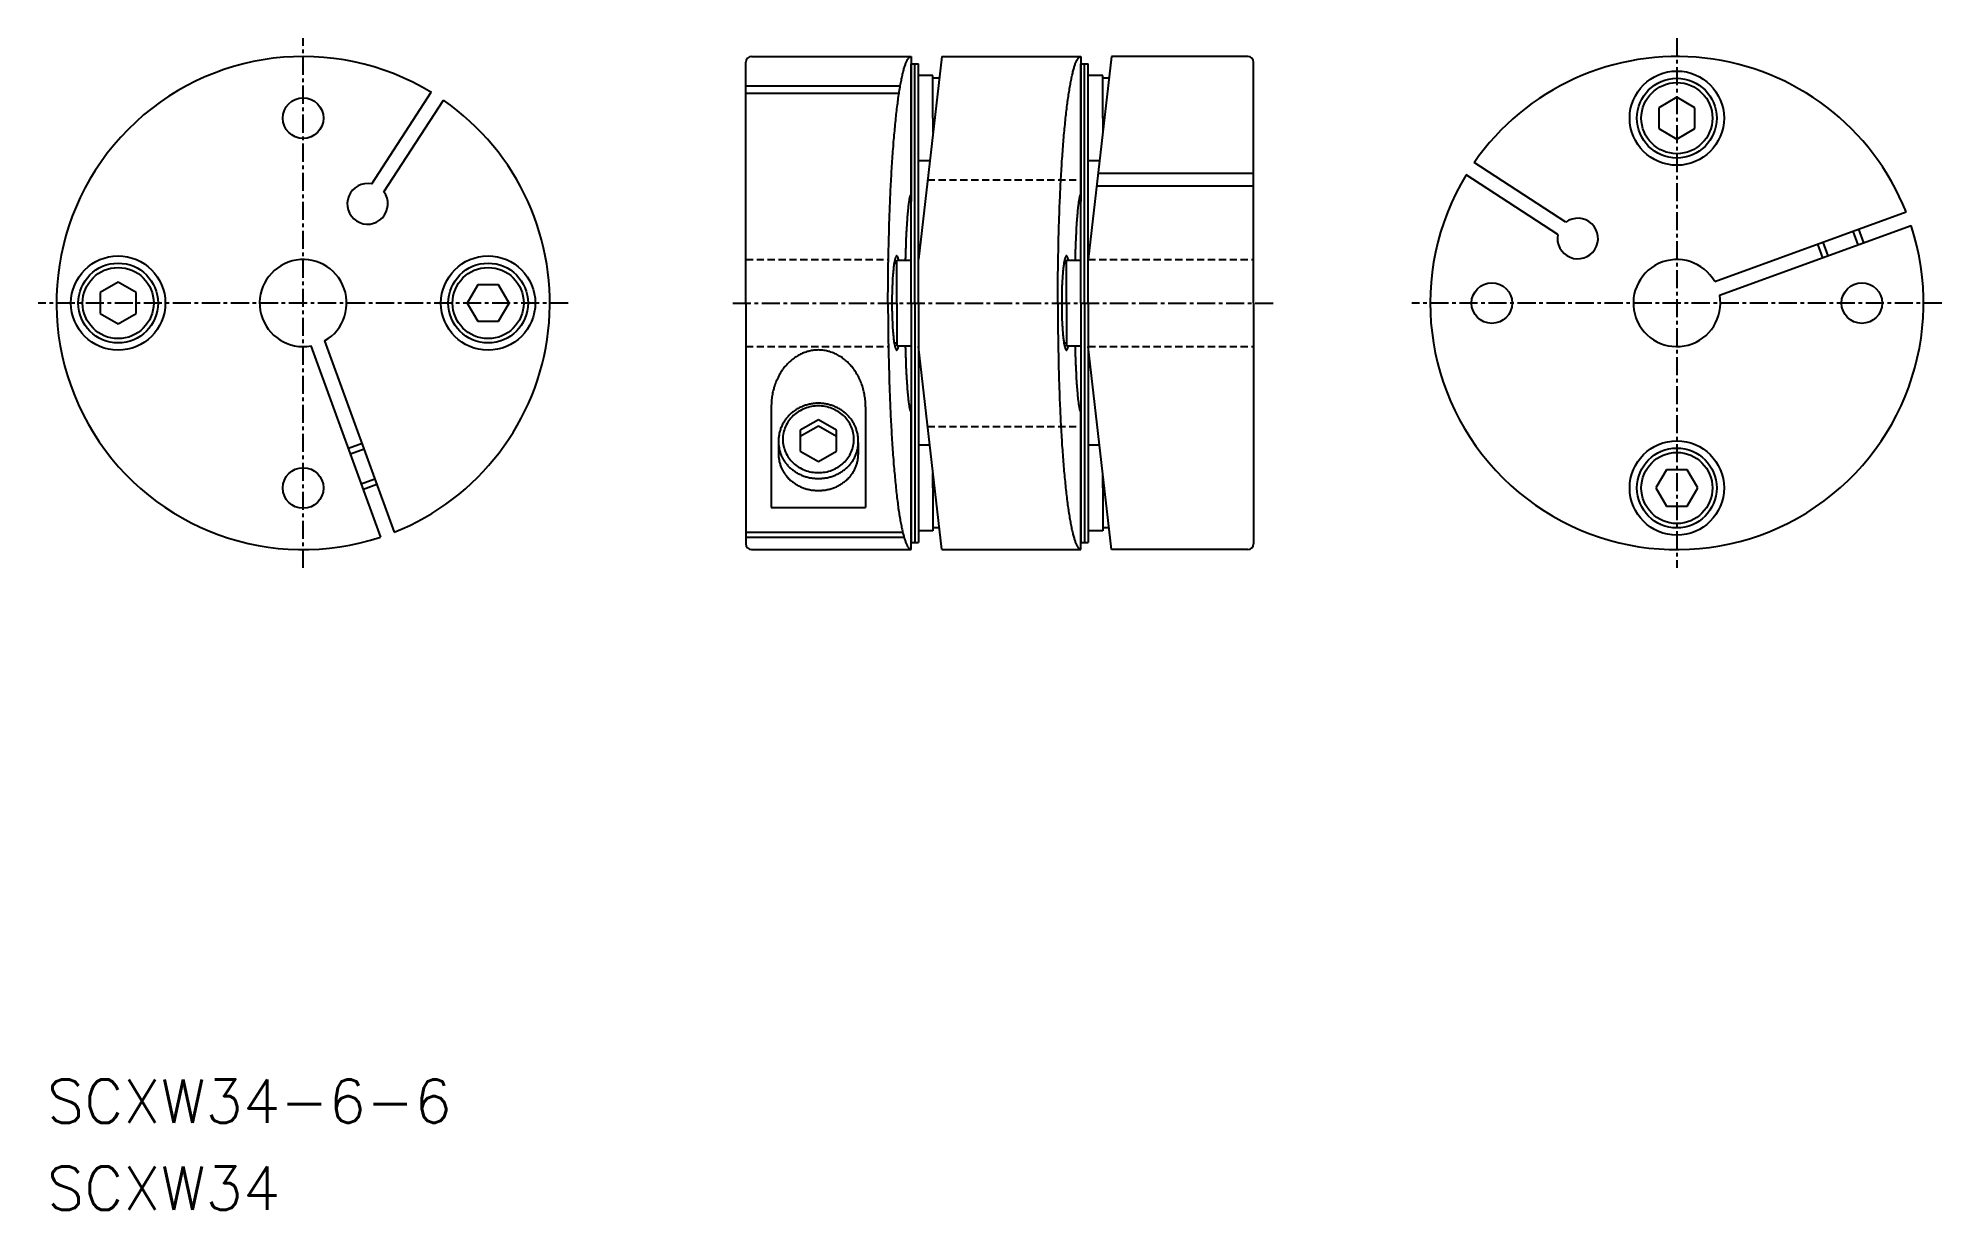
# Model space of a CAD drawing. Extents: x 40 to 171, y 39 to 120.
import ezdxf

# ---------------------------------------------------------------- set-up
doc = ezdxf.new("R2010")
doc.units = 0
doc.linetypes.add('CENTER', pattern=[2, 1.25, -0.25, 0.25, -0.25])
doc.linetypes.add('DASHED', pattern=[0.75, 0.5, -0.25])
doc.layers.get('0').update_dxf_attribs({"linetype": 'CONTINUOUS'})
doc.layers.add('CENTER', color=1, linetype='CENTER')
doc.styles.add('MISUMI', font='txt.shx')

msp = doc.modelspace()

# ---------------------------------------------------------------- texts
at = {"color": 7, "linetype": 'CONTINUOUS', "style": 'MISUMI'}
for s, p in [('SCXW34-6-6', (40.88, 45.38)), ('SCXW34', (40.88, 39.38))]:
    msp.add_text(s, height=3, dxfattribs=at).set_placement(p)

# ---------------------------------------------------------------- linework, layer by layer
at = {"color": 7, "linetype": 'CONTINUOUS'}
for p, q in [((89.05, 101.91), (89.05, 118.51)), ((89.45, 118.91), (100.45, 118.91)), ((100.45, 118.91), (100.45, 108.91)), ((100.45, 101.91), (100.45, 118.41)), ((100.45, 118.41), (100.95, 118.41)), ((100.7, 101.91), (100.7, 118.41)), ((102.55, 118.91), (100.95, 104.91)), ((100.95, 101.91), (100.95, 118.41)), ((102.55, 118.91), (112.15, 118.91)), ((112.15, 118.91), (112.15, 108.91)), ((112.15, 101.91), (112.15, 118.41)), ((112.15, 118.41), (112.65, 118.41)), ((112.4, 101.91), (112.4, 118.41)), ((114.25, 118.91), (112.65, 104.91)), ((112.65, 101.91), (112.65, 118.41)), ((123.65, 118.91), (114.25, 118.91)), ((124.05, 101.91), (124.05, 118.51)), ((89.05, 116.88), (99.69, 116.88)), ((101.95, 117.61), (100.95, 117.61)), ((101.95, 114.66), (101.95, 117.61)), ((102.38, 117.41), (101.95, 117.41)), ((113.65, 117.61), (112.65, 117.61)), ((113.65, 114.66), (113.65, 117.61)), ((114.08, 117.41), (113.65, 117.41)), ((63.27, 110.12), (67.37, 116.44)), ((64.11, 109.57), (68.21, 115.89)), ((89.05, 116.38), (99.61, 116.38)), ((153.22, 116.11), (151.97, 115.38)), ((154.47, 115.38), (153.22, 116.11)), ((101.95, 114.66), (101.95, 113.66)), ((113.65, 114.66), (113.65, 113.66)), ((151.97, 115.38), (151.97, 113.94)), ((154.47, 113.94), (154.47, 115.38)), ((151.97, 113.94), (153.22, 113.22)), ((153.22, 113.22), (154.47, 113.94)), ((101.73, 111.71), (100.95, 111.71)), ((113.43, 111.71), (112.65, 111.71)), ((145.56, 107.48), (139.24, 111.59)), ((124.05, 110.84), (113.33, 110.84)), ((145.02, 106.64), (138.7, 110.75)), ((124.05, 109.98), (113.23, 109.98)), ((155.83, 103.39), (169.02, 108.19)), ((156.17, 102.45), (169.36, 107.26)), ((165.74, 107), (166.08, 106.06)), ((162.92, 105.97), (163.26, 105.03)), ((99.28, 104.66), (99.45, 104.66)), ((99.45, 104.86), (100.45, 104.86)), ((99.45, 101.91), (99.45, 104.86)), ((100.45, 101.91), (100.45, 104.86)), ((110.98, 104.66), (111.15, 104.66)), ((111.15, 104.86), (112.15, 104.86)), ((111.15, 101.91), (111.15, 104.86)), ((112.15, 101.91), (112.15, 104.86)), ((45.79, 103.36), (44.54, 102.63)), ((44.54, 102.63), (44.54, 101.19)), ((47.04, 102.63), (45.79, 103.36)), ((47.04, 101.19), (47.04, 102.63)), ((70.57, 103.16), (69.85, 101.91)), ((72.01, 103.16), (70.57, 103.16)), ((72.73, 101.91), (72.01, 103.16)), ((44.54, 101.19), (45.79, 100.47)), ((45.79, 100.47), (47.04, 101.19)), ((69.85, 101.91), (70.57, 100.66)), ((72.01, 100.66), (72.73, 101.91)), ((89.05, 101.91), (89.05, 85.31)), ((99.45, 101.91), (99.45, 98.96)), ((100.45, 101.91), (100.45, 85.41)), ((100.45, 101.91), (100.45, 98.96)), ((100.7, 101.91), (100.7, 85.41)), ((100.95, 101.91), (100.95, 85.41)), ((111.15, 101.91), (111.15, 98.96)), ((112.15, 101.91), (112.15, 85.41)), ((112.15, 101.91), (112.15, 98.96)), ((112.4, 101.91), (112.4, 85.41)), ((112.65, 101.91), (112.65, 85.41)), ((124.05, 101.91), (124.05, 85.31)), ((70.57, 100.66), (72.01, 100.66)), ((59.08, 98.96), (63.88, 85.77)), ((60.02, 99.3), (64.82, 86.12)), ((99.28, 99.16), (99.45, 99.16)), ((99.45, 98.96), (100.45, 98.96)), ((102.55, 84.91), (100.95, 98.91)), ((110.98, 99.16), (111.15, 99.16)), ((111.15, 98.96), (112.15, 98.96)), ((114.25, 84.91), (112.65, 98.91)), ((90.8, 94.76), (90.8, 87.81)), ((97.3, 94.76), (97.3, 87.81)), ((100.45, 84.91), (100.45, 94.91)), ((112.15, 84.91), (112.15, 94.91)), ((94.05, 93.86), (92.8, 93.14)), ((94.05, 93.42), (92.8, 92.7)), ((95.3, 93.14), (94.05, 93.86)), ((95.3, 92.7), (94.05, 93.42)), ((100.45, 84.91), (100.45, 94.41)), ((112.15, 84.91), (112.15, 94.41)), ((62.6, 92.22), (61.66, 91.88)), ((91.31, 92.3), (91.31, 91.47)), ((92.8, 93.14), (92.8, 91.7)), ((95.3, 91.7), (95.3, 93.14)), ((96.8, 92.3), (96.8, 91.47)), ((101.73, 92.11), (100.95, 92.11)), ((113.43, 92.11), (112.65, 92.11)), ((92.8, 91.7), (94.05, 90.98)), ((94.05, 90.98), (95.3, 91.7)), ((63.63, 89.4), (62.69, 89.06)), ((101.95, 89.16), (101.95, 90.16)), ((113.65, 89.16), (113.65, 90.16)), ((152.5, 90.41), (151.78, 89.16)), ((153.94, 90.41), (152.5, 90.41)), ((154.66, 89.16), (153.94, 90.41)), ((101.95, 89.16), (101.95, 86.21)), ((113.65, 89.16), (113.65, 86.21)), ((151.78, 89.16), (152.5, 87.91)), ((153.94, 87.91), (154.66, 89.16)), ((90.8, 87.81), (97.3, 87.81)), ((152.5, 87.91), (153.94, 87.91)), ((89.05, 86.12), (99.86, 86.12)), ((89.05, 85.77), (99.95, 85.77)), ((100.45, 85.41), (100.95, 85.41)), ((101.95, 86.21), (100.95, 86.21)), ((102.38, 86.41), (101.95, 86.41)), ((112.15, 85.41), (112.65, 85.41)), ((113.65, 86.21), (112.65, 86.21)), ((114.08, 86.41), (113.65, 86.41)), ((89.45, 84.91), (100.45, 84.91)), ((102.55, 84.91), (112.15, 84.91)), ((123.65, 84.91), (114.25, 84.91))]:
    msp.add_line(p, q, dxfattribs=at)
at = {"color": 3, "linetype": 'DASHED'}
for p, q in [((101.58, 110.41), (112.15, 110.41)), ((89.05, 104.91), (98.88, 104.91)), ((112.65, 104.91), (124.05, 104.91)), ((89.05, 98.91), (98.88, 98.91)), ((112.65, 98.91), (124.05, 98.91)), ((101.58, 93.41), (112.15, 93.41))]:
    msp.add_line(p, q, dxfattribs=at)
at = {"color": 3, "linetype": 'CONTINUOUS'}
for p, q in [((165.36, 106.86), (165.7, 105.92)), ((163.29, 106.11), (163.63, 105.17)), ((62.74, 91.84), (61.8, 91.5)), ((63.49, 89.77), (62.55, 89.43))]:
    msp.add_line(p, q, dxfattribs=at)
at = {"color": 7, "linetype": 'CONTINUOUS'}
for points in [[(98.85, 101.91, 0), (98.85, 102.12, 0), (98.85, 102.33, 0), (98.85, 102.54, 0), (98.86, 102.75, 0), (98.86, 102.96, 0), (98.86, 103.16, 0), (98.86, 103.37, 0), (98.86, 103.58, 0), (98.86, 103.79, 0), (98.87, 103.99, 0), (98.87, 104.2, 0), (98.87, 104.41, 0), (98.87, 104.61, 0), (98.88, 104.82, 0), (98.88, 105.03, 0), (98.88, 105.23, 0), (98.89, 105.43, 0), (98.89, 105.64, 0), (98.9, 105.84, 0), (98.9, 106.04, 0), (98.91, 106.25, 0), (98.91, 106.45, 0), (98.92, 106.65, 0), (98.92, 106.85, 0), (98.93, 107.05, 0), (98.93, 107.25, 0), (98.94, 107.44, 0), (98.95, 107.64, 0), (98.95, 107.84, 0), (98.96, 108.03, 0), (98.97, 108.23, 0), (98.97, 108.42, 0), (98.98, 108.61, 0), (98.99, 108.8, 0), (99, 108.99, 0), (99.01, 109.18, 0), (99.02, 109.37, 0), (99.02, 109.56, 0), (99.03, 109.74, 0), (99.04, 109.93, 0), (99.05, 110.11, 0), (99.06, 110.29, 0), (99.07, 110.47, 0), (99.08, 110.65, 0), (99.09, 110.83, 0), (99.1, 111.01, 0), (99.11, 111.18, 0), (99.12, 111.36, 0), (99.13, 111.53, 0), (99.14, 111.7, 0), (99.16, 111.87, 0), (99.17, 112.04, 0), (99.18, 112.21, 0), (99.19, 112.37, 0), (99.2, 112.54, 0), (99.22, 112.7, 0), (99.23, 112.86, 0), (99.24, 113.02, 0), (99.25, 113.17, 0), (99.27, 113.33, 0), (99.28, 113.48, 0), (99.29, 113.64, 0), (99.31, 113.79, 0), (99.32, 113.93, 0), (99.34, 114.08, 0), (99.35, 114.22, 0), (99.36, 114.37, 0), (99.38, 114.51, 0), (99.39, 114.65, 0), (99.41, 114.79, 0), (99.42, 114.92, 0), (99.44, 115.05, 0), (99.45, 115.19, 0), (99.47, 115.31, 0), (99.48, 115.44, 0), (99.5, 115.57, 0), (99.52, 115.69, 0), (99.53, 115.81, 0), (99.55, 115.93, 0), (99.56, 116.05, 0), (99.58, 116.16, 0), (99.6, 116.28, 0), (99.61, 116.39, 0), (99.63, 116.5, 0), (99.65, 116.6, 0), (99.66, 116.7, 0), (99.68, 116.81, 0), (99.7, 116.91, 0), (99.72, 117, 0), (99.73, 117.1, 0), (99.75, 117.19, 0), (99.77, 117.28, 0), (99.79, 117.37, 0), (99.8, 117.45, 0), (99.82, 117.54, 0), (99.84, 117.62, 0), (99.86, 117.7, 0), (99.88, 117.77, 0), (99.9, 117.85, 0), (99.91, 117.92, 0), (99.93, 117.99, 0), (99.95, 118.06, 0), (99.97, 118.12, 0), (99.99, 118.18, 0), (100.01, 118.24, 0), (100.03, 118.3, 0), (100.05, 118.35, 0), (100.06, 118.4, 0), (100.08, 118.45, 0), (100.1, 118.5, 0), (100.12, 118.55, 0), (100.14, 118.59, 0), (100.16, 118.63, 0), (100.18, 118.66, 0), (100.2, 118.7, 0), (100.22, 118.73, 0), (100.24, 118.76, 0), (100.26, 118.78, 0), (100.28, 118.81, 0), (100.3, 118.83, 0), (100.32, 118.85, 0), (100.33, 118.87, 0), (100.36, 118.88, 0), (100.38, 118.89, 0), (100.39, 118.9, 0), (100.41, 118.91, 0), (100.43, 118.91, 0), (100.45, 118.91, 0)], [(110.55, 101.91, 0), (110.55, 102.12, 0), (110.55, 102.33, 0), (110.55, 102.54, 0), (110.56, 102.75, 0), (110.56, 102.96, 0), (110.56, 103.16, 0), (110.56, 103.37, 0), (110.56, 103.58, 0), (110.56, 103.79, 0), (110.56, 103.99, 0), (110.57, 104.2, 0), (110.57, 104.41, 0), (110.57, 104.61, 0), (110.58, 104.82, 0), (110.58, 105.03, 0), (110.58, 105.23, 0), (110.59, 105.43, 0), (110.59, 105.64, 0), (110.6, 105.84, 0), (110.6, 106.04, 0), (110.61, 106.25, 0), (110.61, 106.45, 0), (110.62, 106.65, 0), (110.62, 106.85, 0), (110.63, 107.05, 0), (110.63, 107.25, 0), (110.64, 107.44, 0), (110.65, 107.64, 0), (110.65, 107.84, 0), (110.66, 108.03, 0), (110.67, 108.23, 0), (110.67, 108.42, 0), (110.68, 108.61, 0), (110.69, 108.8, 0), (110.7, 108.99, 0), (110.71, 109.18, 0), (110.72, 109.37, 0), (110.72, 109.56, 0), (110.73, 109.74, 0), (110.74, 109.93, 0), (110.75, 110.11, 0), (110.76, 110.29, 0), (110.77, 110.47, 0), (110.78, 110.65, 0), (110.79, 110.83, 0), (110.8, 111.01, 0), (110.81, 111.18, 0), (110.82, 111.36, 0), (110.83, 111.53, 0), (110.84, 111.7, 0), (110.86, 111.87, 0), (110.87, 112.04, 0), (110.88, 112.21, 0), (110.89, 112.37, 0), (110.9, 112.54, 0), (110.92, 112.7, 0), (110.93, 112.86, 0), (110.94, 113.02, 0), (110.95, 113.17, 0), (110.97, 113.33, 0), (110.98, 113.48, 0), (110.99, 113.64, 0), (111.01, 113.79, 0), (111.02, 113.93, 0), (111.04, 114.08, 0), (111.05, 114.22, 0), (111.06, 114.37, 0), (111.08, 114.51, 0), (111.09, 114.65, 0), (111.11, 114.79, 0), (111.12, 114.92, 0), (111.14, 115.05, 0), (111.15, 115.19, 0), (111.17, 115.31, 0), (111.18, 115.44, 0), (111.2, 115.57, 0), (111.22, 115.69, 0), (111.23, 115.81, 0), (111.25, 115.93, 0), (111.26, 116.05, 0), (111.28, 116.16, 0), (111.3, 116.28, 0), (111.31, 116.39, 0), (111.33, 116.5, 0), (111.35, 116.6, 0), (111.36, 116.7, 0), (111.38, 116.81, 0), (111.4, 116.91, 0), (111.42, 117, 0), (111.43, 117.1, 0), (111.45, 117.19, 0), (111.47, 117.28, 0), (111.49, 117.37, 0), (111.5, 117.45, 0), (111.52, 117.54, 0), (111.54, 117.62, 0), (111.56, 117.7, 0), (111.58, 117.77, 0), (111.6, 117.85, 0), (111.61, 117.92, 0), (111.63, 117.99, 0), (111.65, 118.06, 0), (111.67, 118.12, 0), (111.69, 118.18, 0), (111.71, 118.24, 0), (111.73, 118.3, 0), (111.75, 118.35, 0), (111.76, 118.4, 0), (111.78, 118.45, 0), (111.8, 118.5, 0), (111.82, 118.55, 0), (111.84, 118.59, 0), (111.86, 118.63, 0), (111.88, 118.66, 0), (111.9, 118.7, 0), (111.92, 118.73, 0), (111.94, 118.76, 0), (111.96, 118.78, 0), (111.98, 118.81, 0), (112, 118.83, 0), (112.02, 118.85, 0), (112.03, 118.87, 0), (112.06, 118.88, 0), (112.08, 118.89, 0), (112.09, 118.9, 0), (112.11, 118.91, 0), (112.13, 118.91, 0), (112.15, 118.91, 0)], [(100.45, 109.41, 0), (100.45, 109.41, 0), (100.44, 109.41, 0), (100.44, 109.41, 0), (100.44, 109.41, 0), (100.43, 109.41, 0), (100.43, 109.4, 0), (100.42, 109.4, 0), (100.42, 109.39, 0), (100.42, 109.39, 0), (100.41, 109.38, 0), (100.41, 109.38, 0), (100.4, 109.37, 0), (100.4, 109.36, 0), (100.4, 109.35, 0), (100.39, 109.34, 0), (100.39, 109.33, 0), (100.38, 109.32, 0), (100.38, 109.31, 0), (100.38, 109.3, 0), (100.37, 109.29, 0), (100.37, 109.28, 0), (100.36, 109.26, 0), (100.36, 109.25, 0), (100.36, 109.23, 0), (100.35, 109.22, 0), (100.35, 109.2, 0), (100.34, 109.19, 0), (100.34, 109.17, 0), (100.34, 109.15, 0), (100.33, 109.14, 0), (100.33, 109.12, 0), (100.32, 109.1, 0), (100.32, 109.08, 0), (100.32, 109.06, 0), (100.31, 109.03, 0), (100.31, 109.01, 0), (100.31, 108.99, 0), (100.3, 108.97, 0), (100.3, 108.94, 0), (100.29, 108.92, 0), (100.29, 108.9, 0), (100.29, 108.87, 0), (100.28, 108.84, 0), (100.28, 108.82, 0), (100.27, 108.79, 0), (100.27, 108.76, 0), (100.27, 108.74, 0), (100.26, 108.71, 0), (100.26, 108.68, 0), (100.26, 108.65, 0), (100.25, 108.62, 0), (100.25, 108.59, 0), (100.25, 108.56, 0), (100.24, 108.52, 0), (100.24, 108.49, 0), (100.23, 108.46, 0), (100.23, 108.42, 0), (100.23, 108.39, 0), (100.22, 108.36, 0), (100.22, 108.32, 0), (100.22, 108.28, 0), (100.21, 108.25, 0), (100.21, 108.21, 0), (100.21, 108.17, 0), (100.2, 108.14, 0), (100.2, 108.1, 0), (100.2, 108.06, 0), (100.19, 108.02, 0), (100.19, 107.98, 0), (100.19, 107.94, 0), (100.18, 107.9, 0), (100.18, 107.86, 0), (100.18, 107.81, 0), (100.17, 107.77, 0), (100.17, 107.73, 0), (100.17, 107.69, 0), (100.16, 107.64, 0), (100.16, 107.6, 0), (100.16, 107.55, 0), (100.15, 107.51, 0), (100.15, 107.46, 0), (100.15, 107.42, 0), (100.14, 107.37, 0), (100.14, 107.32, 0), (100.14, 107.27, 0), (100.14, 107.22, 0), (100.13, 107.18, 0), (100.13, 107.13, 0), (100.13, 107.08, 0), (100.12, 107.03, 0), (100.12, 106.98, 0), (100.12, 106.93, 0), (100.12, 106.88, 0), (100.11, 106.83, 0), (100.11, 106.77, 0), (100.11, 106.72, 0), (100.11, 106.67, 0), (100.1, 106.61, 0), (100.1, 106.56, 0), (100.1, 106.51, 0), (100.1, 106.45, 0), (100.09, 106.4, 0), (100.09, 106.34, 0), (100.09, 106.29, 0), (100.09, 106.23, 0), (100.08, 106.18, 0), (100.08, 106.12, 0), (100.08, 106.06, 0), (100.08, 106.01, 0), (100.08, 105.95, 0), (100.07, 105.89, 0), (100.07, 105.83, 0), (100.07, 105.78, 0), (100.07, 105.72, 0), (100.06, 105.66, 0), (100.06, 105.6, 0), (100.06, 105.54, 0), (100.06, 105.48, 0), (100.06, 105.42, 0), (100.06, 105.36, 0), (100.05, 105.3, 0), (100.05, 105.24, 0), (100.05, 105.17, 0), (100.05, 105.11, 0), (100.05, 105.05, 0), (100.04, 104.99, 0), (100.04, 104.93, 0), (100.04, 104.86, 0)], [(112.15, 109.41, 0), (112.15, 109.41, 0), (112.14, 109.41, 0), (112.14, 109.41, 0), (112.14, 109.41, 0), (112.13, 109.41, 0), (112.13, 109.4, 0), (112.12, 109.4, 0), (112.12, 109.39, 0), (112.12, 109.39, 0), (112.11, 109.38, 0), (112.11, 109.38, 0), (112.1, 109.37, 0), (112.1, 109.36, 0), (112.1, 109.35, 0), (112.09, 109.34, 0), (112.09, 109.33, 0), (112.08, 109.32, 0), (112.08, 109.31, 0), (112.08, 109.3, 0), (112.07, 109.29, 0), (112.07, 109.28, 0), (112.06, 109.26, 0), (112.06, 109.25, 0), (112.06, 109.23, 0), (112.05, 109.22, 0), (112.05, 109.2, 0), (112.04, 109.19, 0), (112.04, 109.17, 0), (112.04, 109.15, 0), (112.03, 109.14, 0), (112.03, 109.12, 0), (112.02, 109.1, 0), (112.02, 109.08, 0), (112.02, 109.06, 0), (112.01, 109.03, 0), (112.01, 109.01, 0), (112, 108.99, 0), (112, 108.97, 0), (112, 108.94, 0), (111.99, 108.92, 0), (111.99, 108.9, 0), (111.99, 108.87, 0), (111.98, 108.84, 0), (111.98, 108.82, 0), (111.97, 108.79, 0), (111.97, 108.76, 0), (111.97, 108.74, 0), (111.96, 108.71, 0), (111.96, 108.68, 0), (111.96, 108.65, 0), (111.95, 108.62, 0), (111.95, 108.59, 0), (111.94, 108.56, 0), (111.94, 108.52, 0), (111.94, 108.49, 0), (111.93, 108.46, 0), (111.93, 108.42, 0), (111.93, 108.39, 0), (111.92, 108.36, 0), (111.92, 108.32, 0), (111.92, 108.28, 0), (111.91, 108.25, 0), (111.91, 108.21, 0), (111.91, 108.17, 0), (111.9, 108.14, 0), (111.9, 108.1, 0), (111.9, 108.06, 0), (111.89, 108.02, 0), (111.89, 107.98, 0), (111.89, 107.94, 0), (111.88, 107.9, 0), (111.88, 107.86, 0), (111.88, 107.81, 0), (111.87, 107.77, 0), (111.87, 107.73, 0), (111.87, 107.69, 0), (111.86, 107.64, 0), (111.86, 107.6, 0), (111.86, 107.55, 0), (111.85, 107.51, 0), (111.85, 107.46, 0), (111.85, 107.42, 0), (111.84, 107.37, 0), (111.84, 107.32, 0), (111.84, 107.27, 0), (111.84, 107.22, 0), (111.83, 107.18, 0), (111.83, 107.13, 0), (111.83, 107.08, 0), (111.83, 107.03, 0), (111.82, 106.98, 0), (111.82, 106.93, 0), (111.82, 106.88, 0), (111.81, 106.83, 0), (111.81, 106.77, 0), (111.81, 106.72, 0), (111.81, 106.67, 0), (111.8, 106.61, 0), (111.8, 106.56, 0), (111.8, 106.51, 0), (111.8, 106.45, 0), (111.79, 106.4, 0), (111.79, 106.34, 0), (111.79, 106.29, 0), (111.79, 106.23, 0), (111.78, 106.18, 0), (111.78, 106.12, 0), (111.78, 106.06, 0), (111.78, 106.01, 0), (111.78, 105.95, 0), (111.77, 105.89, 0), (111.77, 105.83, 0), (111.77, 105.78, 0), (111.77, 105.72, 0), (111.77, 105.66, 0), (111.76, 105.6, 0), (111.76, 105.54, 0), (111.76, 105.48, 0), (111.76, 105.42, 0), (111.75, 105.36, 0), (111.75, 105.3, 0), (111.75, 105.24, 0), (111.75, 105.17, 0), (111.75, 105.11, 0), (111.75, 105.05, 0), (111.74, 104.99, 0), (111.74, 104.93, 0), (111.74, 104.86, 0)], [(99.59, 104.86, 0), (99.58, 104.9, 0), (99.57, 104.94, 0), (99.56, 104.98, 0), (99.55, 105.01, 0), (99.54, 105.04, 0), (99.53, 105.07, 0), (99.52, 105.09, 0), (99.51, 105.11, 0), (99.5, 105.13, 0), (99.49, 105.14, 0), (99.48, 105.15, 0), (99.47, 105.16, 0), (99.46, 105.16, 0), (99.45, 105.16, 0), (99.44, 105.16, 0), (99.43, 105.16, 0), (99.42, 105.15, 0), (99.41, 105.14, 0), (99.4, 105.12, 0), (99.39, 105.1, 0), (99.38, 105.08, 0), (99.37, 105.06, 0), (99.36, 105.03, 0), (99.35, 105, 0), (99.34, 104.97, 0), (99.33, 104.93, 0), (99.32, 104.89, 0), (99.31, 104.85, 0), (99.3, 104.8, 0), (99.29, 104.75, 0), (99.28, 104.7, 0), (99.27, 104.65, 0), (99.26, 104.59, 0), (99.26, 104.54, 0), (99.25, 104.47, 0), (99.24, 104.41, 0), (99.23, 104.34, 0), (99.22, 104.28, 0), (99.22, 104.2, 0), (99.21, 104.13, 0), (99.2, 104.06, 0), (99.2, 103.98, 0), (99.19, 103.9, 0), (99.18, 103.82, 0), (99.18, 103.73, 0), (99.17, 103.65, 0), (99.17, 103.56, 0), (99.16, 103.47, 0), (99.16, 103.38, 0), (99.15, 103.29, 0), (99.15, 103.2, 0), (99.14, 103.11, 0), (99.14, 103.01, 0), (99.14, 102.91, 0), (99.13, 102.82, 0), (99.13, 102.72, 0), (99.13, 102.62, 0), (99.13, 102.52, 0), (99.12, 102.42, 0), (99.12, 102.32, 0), (99.12, 102.22, 0), (99.12, 102.12, 0), (99.12, 102.02, 0), (99.12, 101.91, 0), (99.12, 101.81, 0), (99.12, 101.71, 0), (99.12, 101.61, 0), (99.12, 101.51, 0), (99.12, 101.41, 0), (99.13, 101.31, 0), (99.13, 101.21, 0), (99.13, 101.11, 0), (99.13, 101.01, 0), (99.14, 100.91, 0), (99.14, 100.82, 0), (99.14, 100.72, 0), (99.15, 100.63, 0), (99.15, 100.53, 0), (99.16, 100.44, 0), (99.16, 100.35, 0), (99.17, 100.26, 0), (99.17, 100.18, 0), (99.18, 100.09, 0), (99.18, 100.01, 0), (99.19, 99.93, 0), (99.2, 99.85, 0), (99.2, 99.77, 0), (99.21, 99.69, 0), (99.22, 99.62, 0), (99.22, 99.55, 0), (99.23, 99.48, 0), (99.24, 99.42, 0), (99.25, 99.35, 0), (99.26, 99.29, 0), (99.26, 99.23, 0), (99.27, 99.17, 0), (99.28, 99.12, 0), (99.29, 99.07, 0), (99.3, 99.02, 0), (99.31, 98.98, 0), (99.32, 98.94, 0), (99.33, 98.9, 0), (99.34, 98.86, 0), (99.35, 98.83, 0), (99.36, 98.8, 0), (99.37, 98.77, 0), (99.38, 98.74, 0), (99.39, 98.72, 0), (99.4, 98.71, 0), (99.41, 98.69, 0), (99.42, 98.68, 0), (99.43, 98.67, 0), (99.44, 98.67, 0), (99.45, 98.66, 0), (99.46, 98.66, 0), (99.47, 98.67, 0), (99.48, 98.68, 0), (99.49, 98.69, 0), (99.5, 98.7, 0), (99.51, 98.72, 0), (99.52, 98.74, 0), (99.53, 98.76, 0), (99.54, 98.79, 0), (99.55, 98.82, 0), (99.56, 98.85, 0), (99.57, 98.88, 0), (99.58, 98.92, 0), (99.59, 98.96, 0)], [(111.29, 104.86, 0), (111.28, 104.9, 0), (111.27, 104.94, 0), (111.26, 104.98, 0), (111.25, 105.01, 0), (111.24, 105.04, 0), (111.23, 105.07, 0), (111.22, 105.09, 0), (111.21, 105.11, 0), (111.2, 105.13, 0), (111.19, 105.14, 0), (111.18, 105.15, 0), (111.17, 105.16, 0), (111.16, 105.16, 0), (111.15, 105.16, 0), (111.14, 105.16, 0), (111.13, 105.16, 0), (111.12, 105.15, 0), (111.11, 105.14, 0), (111.1, 105.12, 0), (111.09, 105.1, 0), (111.08, 105.08, 0), (111.07, 105.06, 0), (111.06, 105.03, 0), (111.05, 105, 0), (111.04, 104.97, 0), (111.03, 104.93, 0), (111.02, 104.89, 0), (111.01, 104.85, 0), (111, 104.8, 0), (110.99, 104.75, 0), (110.98, 104.7, 0), (110.97, 104.65, 0), (110.97, 104.59, 0), (110.96, 104.54, 0), (110.95, 104.47, 0), (110.94, 104.41, 0), (110.93, 104.34, 0), (110.92, 104.28, 0), (110.92, 104.2, 0), (110.91, 104.13, 0), (110.9, 104.06, 0), (110.89, 103.98, 0), (110.89, 103.9, 0), (110.88, 103.82, 0), (110.88, 103.73, 0), (110.87, 103.65, 0), (110.87, 103.56, 0), (110.86, 103.47, 0), (110.86, 103.38, 0), (110.85, 103.29, 0), (110.85, 103.2, 0), (110.84, 103.11, 0), (110.84, 103.01, 0), (110.84, 102.91, 0), (110.83, 102.82, 0), (110.83, 102.72, 0), (110.83, 102.62, 0), (110.83, 102.52, 0), (110.82, 102.42, 0), (110.82, 102.32, 0), (110.82, 102.22, 0), (110.82, 102.12, 0), (110.82, 102.02, 0), (110.82, 101.91, 0), (110.82, 101.81, 0), (110.82, 101.71, 0), (110.82, 101.61, 0), (110.82, 101.51, 0), (110.82, 101.41, 0), (110.83, 101.31, 0), (110.83, 101.21, 0), (110.83, 101.11, 0), (110.83, 101.01, 0), (110.84, 100.91, 0), (110.84, 100.82, 0), (110.84, 100.72, 0), (110.85, 100.63, 0), (110.85, 100.53, 0), (110.86, 100.44, 0), (110.86, 100.35, 0), (110.87, 100.26, 0), (110.87, 100.18, 0), (110.88, 100.09, 0), (110.88, 100.01, 0), (110.89, 99.93, 0), (110.89, 99.85, 0), (110.9, 99.77, 0), (110.91, 99.69, 0), (110.92, 99.62, 0), (110.92, 99.55, 0), (110.93, 99.48, 0), (110.94, 99.42, 0), (110.95, 99.35, 0), (110.96, 99.29, 0), (110.97, 99.23, 0), (110.97, 99.17, 0), (110.98, 99.12, 0), (110.99, 99.07, 0), (111, 99.02, 0), (111.01, 98.98, 0), (111.02, 98.94, 0), (111.03, 98.9, 0), (111.04, 98.86, 0), (111.05, 98.83, 0), (111.06, 98.8, 0), (111.07, 98.77, 0), (111.08, 98.74, 0), (111.09, 98.72, 0), (111.1, 98.71, 0), (111.11, 98.69, 0), (111.12, 98.68, 0), (111.13, 98.67, 0), (111.14, 98.67, 0), (111.15, 98.66, 0), (111.16, 98.66, 0), (111.17, 98.67, 0), (111.18, 98.68, 0), (111.19, 98.69, 0), (111.2, 98.7, 0), (111.21, 98.72, 0), (111.22, 98.74, 0), (111.23, 98.76, 0), (111.24, 98.79, 0), (111.25, 98.82, 0), (111.26, 98.85, 0), (111.27, 98.88, 0), (111.28, 98.92, 0), (111.29, 98.96, 0)], [(98.85, 101.91, 0), (98.85, 101.7, 0), (98.85, 101.5, 0), (98.85, 101.29, 0), (98.86, 101.08, 0), (98.86, 100.87, 0), (98.86, 100.66, 0), (98.86, 100.45, 0), (98.86, 100.25, 0), (98.86, 100.04, 0), (98.87, 99.83, 0), (98.87, 99.63, 0), (98.87, 99.42, 0), (98.87, 99.21, 0), (98.88, 99.01, 0), (98.88, 98.8, 0), (98.88, 98.6, 0), (98.89, 98.39, 0), (98.89, 98.19, 0), (98.9, 97.99, 0), (98.9, 97.78, 0), (98.91, 97.58, 0), (98.91, 97.38, 0), (98.92, 97.18, 0), (98.92, 96.98, 0), (98.93, 96.78, 0), (98.93, 96.58, 0), (98.94, 96.38, 0), (98.95, 96.19, 0), (98.95, 95.99, 0), (98.96, 95.79, 0), (98.97, 95.6, 0), (98.97, 95.41, 0), (98.98, 95.22, 0), (98.99, 95.02, 0), (99, 94.83, 0), (99.01, 94.64, 0), (99.02, 94.46, 0), (99.02, 94.27, 0), (99.03, 94.08, 0), (99.04, 93.9, 0), (99.05, 93.72, 0), (99.06, 93.53, 0), (99.07, 93.35, 0), (99.08, 93.17, 0), (99.09, 93, 0), (99.1, 92.82, 0), (99.11, 92.64, 0), (99.12, 92.47, 0), (99.13, 92.3, 0), (99.14, 92.12, 0), (99.16, 91.95, 0), (99.17, 91.79, 0), (99.18, 91.62, 0), (99.19, 91.45, 0), (99.2, 91.29, 0), (99.22, 91.13, 0), (99.23, 90.97, 0), (99.24, 90.81, 0), (99.25, 90.65, 0), (99.27, 90.5, 0), (99.28, 90.34, 0), (99.29, 90.19, 0), (99.31, 90.04, 0), (99.32, 89.89, 0), (99.34, 89.75, 0), (99.35, 89.6, 0), (99.36, 89.46, 0), (99.38, 89.32, 0), (99.39, 89.18, 0), (99.41, 89.04, 0), (99.42, 88.91, 0), (99.44, 88.77, 0), (99.45, 88.64, 0), (99.47, 88.51, 0), (99.48, 88.38, 0), (99.5, 88.26, 0), (99.52, 88.14, 0), (99.53, 88.01, 0), (99.55, 87.9, 0), (99.56, 87.78, 0), (99.58, 87.66, 0), (99.6, 87.55, 0), (99.61, 87.44, 0), (99.63, 87.33, 0), (99.65, 87.23, 0), (99.66, 87.12, 0), (99.68, 87.02, 0), (99.7, 86.92, 0), (99.72, 86.82, 0), (99.73, 86.73, 0), (99.75, 86.64, 0), (99.77, 86.55, 0), (99.79, 86.46, 0), (99.8, 86.37, 0), (99.82, 86.29, 0), (99.84, 86.21, 0), (99.86, 86.13, 0), (99.88, 86.05, 0), (99.9, 85.98, 0), (99.91, 85.91, 0), (99.93, 85.84, 0), (99.95, 85.77, 0), (99.97, 85.71, 0), (99.99, 85.65, 0), (100.01, 85.59, 0), (100.03, 85.53, 0), (100.05, 85.47, 0), (100.06, 85.42, 0), (100.08, 85.37, 0), (100.1, 85.33, 0), (100.12, 85.28, 0), (100.14, 85.24, 0), (100.16, 85.2, 0), (100.18, 85.16, 0), (100.2, 85.13, 0), (100.22, 85.1, 0), (100.24, 85.07, 0), (100.26, 85.04, 0), (100.28, 85.02, 0), (100.3, 85, 0), (100.32, 84.98, 0), (100.33, 84.96, 0), (100.36, 84.95, 0), (100.38, 84.93, 0), (100.39, 84.92, 0), (100.41, 84.92, 0), (100.43, 84.91, 0), (100.45, 84.91, 0)], [(110.55, 101.91, 0), (110.55, 101.7, 0), (110.55, 101.5, 0), (110.55, 101.29, 0), (110.56, 101.08, 0), (110.56, 100.87, 0), (110.56, 100.66, 0), (110.56, 100.45, 0), (110.56, 100.25, 0), (110.56, 100.04, 0), (110.56, 99.83, 0), (110.57, 99.63, 0), (110.57, 99.42, 0), (110.57, 99.21, 0), (110.58, 99.01, 0), (110.58, 98.8, 0), (110.58, 98.6, 0), (110.59, 98.39, 0), (110.59, 98.19, 0), (110.6, 97.99, 0), (110.6, 97.78, 0), (110.61, 97.58, 0), (110.61, 97.38, 0), (110.62, 97.18, 0), (110.62, 96.98, 0), (110.63, 96.78, 0), (110.63, 96.58, 0), (110.64, 96.38, 0), (110.65, 96.19, 0), (110.65, 95.99, 0), (110.66, 95.79, 0), (110.67, 95.6, 0), (110.67, 95.41, 0), (110.68, 95.22, 0), (110.69, 95.02, 0), (110.7, 94.83, 0), (110.71, 94.64, 0), (110.72, 94.46, 0), (110.72, 94.27, 0), (110.73, 94.08, 0), (110.74, 93.9, 0), (110.75, 93.72, 0), (110.76, 93.53, 0), (110.77, 93.35, 0), (110.78, 93.17, 0), (110.79, 93, 0), (110.8, 92.82, 0), (110.81, 92.64, 0), (110.82, 92.47, 0), (110.83, 92.3, 0), (110.84, 92.12, 0), (110.86, 91.95, 0), (110.87, 91.79, 0), (110.88, 91.62, 0), (110.89, 91.45, 0), (110.9, 91.29, 0), (110.92, 91.13, 0), (110.93, 90.97, 0), (110.94, 90.81, 0), (110.95, 90.65, 0), (110.97, 90.5, 0), (110.98, 90.34, 0), (110.99, 90.19, 0), (111.01, 90.04, 0), (111.02, 89.89, 0), (111.04, 89.75, 0), (111.05, 89.6, 0), (111.06, 89.46, 0), (111.08, 89.32, 0), (111.09, 89.18, 0), (111.11, 89.04, 0), (111.12, 88.91, 0), (111.14, 88.77, 0), (111.15, 88.64, 0), (111.17, 88.51, 0), (111.18, 88.38, 0), (111.2, 88.26, 0), (111.22, 88.14, 0), (111.23, 88.01, 0), (111.25, 87.9, 0), (111.26, 87.78, 0), (111.28, 87.66, 0), (111.3, 87.55, 0), (111.31, 87.44, 0), (111.33, 87.33, 0), (111.35, 87.23, 0), (111.36, 87.12, 0), (111.38, 87.02, 0), (111.4, 86.92, 0), (111.42, 86.82, 0), (111.43, 86.73, 0), (111.45, 86.64, 0), (111.47, 86.55, 0), (111.49, 86.46, 0), (111.5, 86.37, 0), (111.52, 86.29, 0), (111.54, 86.21, 0), (111.56, 86.13, 0), (111.58, 86.05, 0), (111.6, 85.98, 0), (111.61, 85.91, 0), (111.63, 85.84, 0), (111.65, 85.77, 0), (111.67, 85.71, 0), (111.69, 85.65, 0), (111.71, 85.59, 0), (111.73, 85.53, 0), (111.75, 85.47, 0), (111.76, 85.42, 0), (111.78, 85.37, 0), (111.8, 85.33, 0), (111.82, 85.28, 0), (111.84, 85.24, 0), (111.86, 85.2, 0), (111.88, 85.16, 0), (111.9, 85.13, 0), (111.92, 85.1, 0), (111.94, 85.07, 0), (111.96, 85.04, 0), (111.98, 85.02, 0), (112, 85, 0), (112.02, 84.98, 0), (112.03, 84.96, 0), (112.06, 84.95, 0), (112.08, 84.93, 0), (112.09, 84.92, 0), (112.11, 84.92, 0), (112.13, 84.91, 0), (112.15, 84.91, 0)], [(97.3, 94.76, 0), (97.3, 94.85, 0), (97.3, 94.95, 0), (97.29, 95.04, 0), (97.29, 95.14, 0), (97.28, 95.24, 0), (97.27, 95.33, 0), (97.26, 95.43, 0), (97.24, 95.52, 0), (97.22, 95.61, 0), (97.21, 95.71, 0), (97.19, 95.8, 0), (97.16, 95.89, 0), (97.14, 95.99, 0), (97.11, 96.08, 0), (97.09, 96.17, 0), (97.06, 96.26, 0), (97.02, 96.34, 0), (96.99, 96.43, 0), (96.96, 96.52, 0), (96.92, 96.6, 0), (96.88, 96.69, 0), (96.84, 96.77, 0), (96.8, 96.85, 0), (96.76, 96.93, 0), (96.71, 97.01, 0), (96.66, 97.09, 0), (96.62, 97.17, 0), (96.57, 97.24, 0), (96.51, 97.32, 0), (96.46, 97.39, 0), (96.41, 97.46, 0), (96.35, 97.53, 0), (96.29, 97.59, 0), (96.24, 97.66, 0), (96.18, 97.72, 0), (96.11, 97.79, 0), (96.05, 97.85, 0), (95.99, 97.9, 0), (95.92, 97.96, 0), (95.86, 98.02, 0), (95.79, 98.07, 0), (95.72, 98.12, 0), (95.66, 98.17, 0), (95.59, 98.21, 0), (95.51, 98.26, 0), (95.44, 98.3, 0), (95.37, 98.34, 0), (95.3, 98.38, 0), (95.22, 98.41, 0), (95.15, 98.45, 0), (95.07, 98.48, 0), (95, 98.51, 0), (94.92, 98.53, 0), (94.84, 98.56, 0), (94.77, 98.58, 0), (94.69, 98.6, 0), (94.61, 98.62, 0), (94.53, 98.63, 0), (94.45, 98.65, 0), (94.37, 98.66, 0), (94.29, 98.67, 0), (94.21, 98.67, 0), (94.13, 98.67, 0), (94.05, 98.68, 0), (93.97, 98.67, 0), (93.89, 98.67, 0), (93.81, 98.67, 0), (93.73, 98.66, 0), (93.66, 98.65, 0), (93.58, 98.63, 0), (93.5, 98.62, 0), (93.42, 98.6, 0), (93.34, 98.58, 0), (93.26, 98.56, 0), (93.19, 98.53, 0), (93.11, 98.51, 0), (93.03, 98.48, 0), (92.96, 98.45, 0), (92.88, 98.41, 0), (92.81, 98.38, 0), (92.74, 98.34, 0), (92.66, 98.3, 0), (92.59, 98.26, 0), (92.52, 98.21, 0), (92.45, 98.17, 0), (92.38, 98.12, 0), (92.31, 98.07, 0), (92.25, 98.02, 0), (92.18, 97.96, 0), (92.12, 97.9, 0), (92.05, 97.85, 0), (91.99, 97.79, 0), (91.93, 97.72, 0), (91.87, 97.66, 0), (91.81, 97.59, 0), (91.75, 97.53, 0), (91.7, 97.46, 0), (91.64, 97.39, 0), (91.59, 97.32, 0), (91.54, 97.24, 0), (91.49, 97.17, 0), (91.44, 97.09, 0), (91.4, 97.01, 0), (91.35, 96.93, 0), (91.31, 96.85, 0), (91.27, 96.77, 0), (91.23, 96.69, 0), (91.19, 96.6, 0), (91.15, 96.52, 0), (91.12, 96.43, 0), (91.08, 96.34, 0), (91.05, 96.26, 0), (91.02, 96.17, 0), (90.99, 96.08, 0), (90.97, 95.99, 0), (90.94, 95.89, 0), (90.92, 95.8, 0), (90.9, 95.71, 0), (90.88, 95.61, 0), (90.87, 95.52, 0), (90.85, 95.43, 0), (90.84, 95.33, 0), (90.83, 95.24, 0), (90.82, 95.14, 0), (90.81, 95.04, 0), (90.81, 94.95, 0), (90.8, 94.85, 0), (90.8, 94.76, 0)], [(100.04, 98.96, 0), (100.04, 98.9, 0), (100.04, 98.84, 0), (100.05, 98.78, 0), (100.05, 98.71, 0), (100.05, 98.65, 0), (100.05, 98.59, 0), (100.05, 98.53, 0), (100.06, 98.47, 0), (100.06, 98.41, 0), (100.06, 98.35, 0), (100.06, 98.29, 0), (100.06, 98.23, 0), (100.06, 98.17, 0), (100.07, 98.11, 0), (100.07, 98.05, 0), (100.07, 97.99, 0), (100.07, 97.93, 0), (100.08, 97.88, 0), (100.08, 97.82, 0), (100.08, 97.76, 0), (100.08, 97.71, 0), (100.08, 97.65, 0), (100.09, 97.59, 0), (100.09, 97.54, 0), (100.09, 97.48, 0), (100.09, 97.43, 0), (100.1, 97.37, 0), (100.1, 97.32, 0), (100.1, 97.26, 0), (100.1, 97.21, 0), (100.11, 97.16, 0), (100.11, 97.11, 0), (100.11, 97.05, 0), (100.11, 97, 0), (100.12, 96.95, 0), (100.12, 96.9, 0), (100.12, 96.85, 0), (100.12, 96.8, 0), (100.13, 96.75, 0), (100.13, 96.7, 0), (100.13, 96.65, 0), (100.14, 96.6, 0), (100.14, 96.55, 0), (100.14, 96.51, 0), (100.14, 96.46, 0), (100.15, 96.41, 0), (100.15, 96.37, 0), (100.15, 96.32, 0), (100.16, 96.27, 0), (100.16, 96.23, 0), (100.16, 96.19, 0), (100.17, 96.14, 0), (100.17, 96.1, 0), (100.17, 96.06, 0), (100.18, 96.01, 0), (100.18, 95.97, 0), (100.18, 95.93, 0), (100.19, 95.89, 0), (100.19, 95.85, 0), (100.19, 95.81, 0), (100.2, 95.77, 0), (100.2, 95.73, 0), (100.2, 95.69, 0), (100.21, 95.65, 0), (100.21, 95.62, 0), (100.21, 95.58, 0), (100.22, 95.54, 0), (100.22, 95.51, 0), (100.22, 95.47, 0), (100.23, 95.44, 0), (100.23, 95.4, 0), (100.23, 95.37, 0), (100.24, 95.34, 0), (100.24, 95.3, 0), (100.25, 95.27, 0), (100.25, 95.24, 0), (100.25, 95.21, 0), (100.26, 95.18, 0), (100.26, 95.15, 0), (100.26, 95.12, 0), (100.27, 95.09, 0), (100.27, 95.06, 0), (100.27, 95.04, 0), (100.28, 95.01, 0), (100.28, 94.98, 0), (100.29, 94.96, 0), (100.29, 94.93, 0), (100.29, 94.91, 0), (100.3, 94.88, 0), (100.3, 94.86, 0), (100.31, 94.84, 0), (100.31, 94.81, 0), (100.31, 94.79, 0), (100.32, 94.77, 0), (100.32, 94.75, 0), (100.32, 94.73, 0), (100.33, 94.71, 0), (100.33, 94.69, 0), (100.34, 94.67, 0), (100.34, 94.66, 0), (100.34, 94.64, 0), (100.35, 94.62, 0), (100.35, 94.61, 0), (100.36, 94.59, 0), (100.36, 94.58, 0), (100.36, 94.56, 0), (100.37, 94.55, 0), (100.37, 94.54, 0), (100.38, 94.53, 0), (100.38, 94.51, 0), (100.38, 94.5, 0), (100.39, 94.49, 0), (100.39, 94.48, 0), (100.4, 94.47, 0), (100.4, 94.47, 0), (100.4, 94.46, 0), (100.41, 94.45, 0), (100.41, 94.44, 0), (100.42, 94.44, 0), (100.42, 94.43, 0), (100.42, 94.43, 0), (100.43, 94.42, 0), (100.43, 94.42, 0), (100.44, 94.42, 0), (100.44, 94.42, 0), (100.44, 94.41, 0), (100.45, 94.41, 0), (100.45, 94.41, 0)], [(111.74, 98.96, 0), (111.74, 98.9, 0), (111.74, 98.84, 0), (111.75, 98.78, 0), (111.75, 98.71, 0), (111.75, 98.65, 0), (111.75, 98.59, 0), (111.75, 98.53, 0), (111.75, 98.47, 0), (111.76, 98.41, 0), (111.76, 98.35, 0), (111.76, 98.29, 0), (111.76, 98.23, 0), (111.77, 98.17, 0), (111.77, 98.11, 0), (111.77, 98.05, 0), (111.77, 97.99, 0), (111.77, 97.93, 0), (111.78, 97.88, 0), (111.78, 97.82, 0), (111.78, 97.76, 0), (111.78, 97.71, 0), (111.78, 97.65, 0), (111.79, 97.59, 0), (111.79, 97.54, 0), (111.79, 97.48, 0), (111.79, 97.43, 0), (111.8, 97.37, 0), (111.8, 97.32, 0), (111.8, 97.26, 0), (111.8, 97.21, 0), (111.81, 97.16, 0), (111.81, 97.11, 0), (111.81, 97.05, 0), (111.81, 97, 0), (111.82, 96.95, 0), (111.82, 96.9, 0), (111.82, 96.85, 0), (111.83, 96.8, 0), (111.83, 96.75, 0), (111.83, 96.7, 0), (111.83, 96.65, 0), (111.84, 96.6, 0), (111.84, 96.55, 0), (111.84, 96.51, 0), (111.84, 96.46, 0), (111.85, 96.41, 0), (111.85, 96.37, 0), (111.85, 96.32, 0), (111.86, 96.27, 0), (111.86, 96.23, 0), (111.86, 96.19, 0), (111.87, 96.14, 0), (111.87, 96.1, 0), (111.87, 96.06, 0), (111.88, 96.01, 0), (111.88, 95.97, 0), (111.88, 95.93, 0), (111.89, 95.89, 0), (111.89, 95.85, 0), (111.89, 95.81, 0), (111.9, 95.77, 0), (111.9, 95.73, 0), (111.9, 95.69, 0), (111.91, 95.65, 0), (111.91, 95.62, 0), (111.91, 95.58, 0), (111.92, 95.54, 0), (111.92, 95.51, 0), (111.92, 95.47, 0), (111.93, 95.44, 0), (111.93, 95.4, 0), (111.93, 95.37, 0), (111.94, 95.34, 0), (111.94, 95.3, 0), (111.94, 95.27, 0), (111.95, 95.24, 0), (111.95, 95.21, 0), (111.96, 95.18, 0), (111.96, 95.15, 0), (111.96, 95.12, 0), (111.97, 95.09, 0), (111.97, 95.06, 0), (111.97, 95.04, 0), (111.98, 95.01, 0), (111.98, 94.98, 0), (111.99, 94.96, 0), (111.99, 94.93, 0), (111.99, 94.91, 0), (112, 94.88, 0), (112, 94.86, 0), (112, 94.84, 0), (112.01, 94.81, 0), (112.01, 94.79, 0), (112.02, 94.77, 0), (112.02, 94.75, 0), (112.02, 94.73, 0), (112.03, 94.71, 0), (112.03, 94.69, 0), (112.04, 94.67, 0), (112.04, 94.66, 0), (112.04, 94.64, 0), (112.05, 94.62, 0), (112.05, 94.61, 0), (112.06, 94.59, 0), (112.06, 94.58, 0), (112.06, 94.56, 0), (112.07, 94.55, 0), (112.07, 94.54, 0), (112.08, 94.53, 0), (112.08, 94.51, 0), (112.08, 94.5, 0), (112.09, 94.49, 0), (112.09, 94.48, 0), (112.1, 94.47, 0), (112.1, 94.47, 0), (112.1, 94.46, 0), (112.11, 94.45, 0), (112.11, 94.44, 0), (112.12, 94.44, 0), (112.12, 94.43, 0), (112.12, 94.43, 0), (112.13, 94.42, 0), (112.13, 94.42, 0), (112.14, 94.42, 0), (112.14, 94.42, 0), (112.14, 94.41, 0), (112.15, 94.41, 0), (112.15, 94.41, 0)], [(96.8, 92.3, 0), (96.8, 92.36, 0), (96.8, 92.43, 0), (96.8, 92.49, 0), (96.8, 92.56, 0), (96.79, 92.62, 0), (96.79, 92.69, 0), (96.78, 92.75, 0), (96.77, 92.82, 0), (96.76, 92.88, 0), (96.74, 92.94, 0), (96.73, 93.01, 0), (96.71, 93.07, 0), (96.69, 93.13, 0), (96.67, 93.2, 0), (96.65, 93.26, 0), (96.63, 93.32, 0), (96.6, 93.38, 0), (96.58, 93.44, 0), (96.55, 93.5, 0), (96.52, 93.56, 0), (96.49, 93.62, 0), (96.45, 93.68, 0), (96.42, 93.73, 0), (96.38, 93.79, 0), (96.35, 93.84, 0), (96.31, 93.9, 0), (96.27, 93.95, 0), (96.22, 94, 0), (96.18, 94.05, 0), (96.14, 94.1, 0), (96.09, 94.15, 0), (96.04, 94.2, 0), (95.99, 94.25, 0), (95.94, 94.29, 0), (95.89, 94.34, 0), (95.84, 94.38, 0), (95.79, 94.42, 0), (95.73, 94.46, 0), (95.68, 94.5, 0), (95.62, 94.54, 0), (95.56, 94.58, 0), (95.5, 94.61, 0), (95.44, 94.64, 0), (95.38, 94.68, 0), (95.32, 94.71, 0), (95.26, 94.74, 0), (95.2, 94.76, 0), (95.13, 94.79, 0), (95.07, 94.82, 0), (95.01, 94.84, 0), (94.94, 94.86, 0), (94.87, 94.88, 0), (94.81, 94.9, 0), (94.74, 94.92, 0), (94.67, 94.93, 0), (94.61, 94.95, 0), (94.54, 94.96, 0), (94.47, 94.97, 0), (94.4, 94.98, 0), (94.33, 94.99, 0), (94.26, 94.99, 0), (94.19, 95, 0), (94.12, 95, 0), (94.05, 95, 0), (93.98, 95, 0), (93.91, 95, 0), (93.84, 94.99, 0), (93.78, 94.99, 0), (93.71, 94.98, 0), (93.64, 94.97, 0), (93.57, 94.96, 0), (93.5, 94.95, 0), (93.43, 94.93, 0), (93.37, 94.92, 0), (93.3, 94.9, 0), (93.23, 94.88, 0), (93.17, 94.86, 0), (93.1, 94.84, 0), (93.04, 94.82, 0), (92.97, 94.79, 0), (92.91, 94.76, 0), (92.84, 94.74, 0), (92.78, 94.71, 0), (92.72, 94.68, 0), (92.66, 94.64, 0), (92.6, 94.61, 0), (92.54, 94.58, 0), (92.49, 94.54, 0), (92.43, 94.5, 0), (92.37, 94.46, 0), (92.32, 94.42, 0), (92.27, 94.38, 0), (92.21, 94.34, 0), (92.16, 94.29, 0), (92.11, 94.25, 0), (92.06, 94.2, 0), (92.02, 94.15, 0), (91.97, 94.1, 0), (91.93, 94.05, 0), (91.88, 94, 0), (91.84, 93.95, 0), (91.8, 93.9, 0), (91.76, 93.84, 0), (91.72, 93.79, 0), (91.69, 93.73, 0), (91.65, 93.68, 0), (91.62, 93.62, 0), (91.59, 93.56, 0), (91.56, 93.5, 0), (91.53, 93.44, 0), (91.5, 93.38, 0), (91.48, 93.32, 0), (91.45, 93.26, 0), (91.43, 93.2, 0), (91.41, 93.13, 0), (91.39, 93.07, 0), (91.38, 93.01, 0), (91.36, 92.94, 0), (91.35, 92.88, 0), (91.34, 92.82, 0), (91.33, 92.75, 0), (91.32, 92.69, 0), (91.31, 92.62, 0), (91.31, 92.56, 0), (91.3, 92.49, 0), (91.3, 92.43, 0), (91.3, 92.36, 0), (91.31, 92.3, 0)], [(96.5, 92.52, 0), (96.5, 92.63, 0), (96.49, 92.74, 0), (96.48, 92.86, 0), (96.46, 92.97, 0), (96.43, 93.08, 0), (96.4, 93.19, 0), (96.36, 93.29, 0), (96.32, 93.4, 0), (96.27, 93.5, 0), (96.21, 93.6, 0), (96.15, 93.7, 0), (96.09, 93.8, 0), (96.02, 93.89, 0), (95.95, 93.98, 0), (95.87, 94.06, 0), (95.79, 94.15, 0), (95.7, 94.22, 0), (95.61, 94.3, 0), (95.51, 94.37, 0), (95.41, 94.43, 0), (95.31, 94.49, 0), (95.21, 94.55, 0), (95.1, 94.6, 0), (94.99, 94.64, 0), (94.88, 94.69, 0), (94.76, 94.72, 0), (94.65, 94.75, 0), (94.53, 94.78, 0), (94.41, 94.8, 0), (94.29, 94.81, 0), (94.17, 94.82, 0), (94.05, 94.82, 0), (93.93, 94.82, 0), (93.81, 94.81, 0), (93.69, 94.8, 0), (93.58, 94.78, 0), (93.46, 94.75, 0), (93.34, 94.72, 0), (93.23, 94.69, 0), (93.12, 94.64, 0), (93.01, 94.6, 0), (92.9, 94.55, 0), (92.79, 94.49, 0), (92.69, 94.43, 0), (92.59, 94.37, 0), (92.5, 94.3, 0), (92.41, 94.22, 0), (92.32, 94.15, 0), (92.24, 94.06, 0), (92.16, 93.98, 0), (92.09, 93.89, 0), (92.02, 93.8, 0), (91.95, 93.7, 0), (91.89, 93.6, 0), (91.84, 93.5, 0), (91.79, 93.4, 0), (91.75, 93.29, 0), (91.71, 93.19, 0), (91.68, 93.08, 0), (91.65, 92.97, 0), (91.63, 92.86, 0), (91.61, 92.74, 0), (91.61, 92.63, 0), (91.6, 92.52, 0), (91.61, 92.41, 0), (91.61, 92.29, 0), (91.63, 92.18, 0), (91.65, 92.07, 0), (91.68, 91.96, 0), (91.71, 91.85, 0), (91.75, 91.74, 0), (91.79, 91.64, 0), (91.84, 91.53, 0), (91.89, 91.43, 0), (91.95, 91.33, 0), (92.02, 91.24, 0), (92.09, 91.15, 0), (92.16, 91.06, 0), (92.24, 90.97, 0), (92.32, 90.89, 0), (92.41, 90.81, 0), (92.5, 90.74, 0), (92.59, 90.67, 0), (92.69, 90.6, 0), (92.79, 90.54, 0), (92.9, 90.49, 0), (93.01, 90.44, 0), (93.12, 90.39, 0), (93.23, 90.35, 0), (93.34, 90.31, 0), (93.46, 90.28, 0), (93.58, 90.26, 0), (93.69, 90.24, 0), (93.81, 90.23, 0), (93.93, 90.22, 0), (94.05, 90.22, 0), (94.17, 90.22, 0), (94.29, 90.23, 0), (94.41, 90.24, 0), (94.53, 90.26, 0), (94.65, 90.28, 0), (94.76, 90.31, 0), (94.88, 90.35, 0), (94.99, 90.39, 0), (95.1, 90.44, 0), (95.21, 90.49, 0), (95.31, 90.54, 0), (95.41, 90.6, 0), (95.51, 90.67, 0), (95.61, 90.74, 0), (95.7, 90.81, 0), (95.79, 90.89, 0), (95.87, 90.97, 0), (95.95, 91.06, 0), (96.02, 91.15, 0), (96.09, 91.24, 0), (96.15, 91.33, 0), (96.21, 91.43, 0), (96.27, 91.53, 0), (96.32, 91.64, 0), (96.36, 91.74, 0), (96.4, 91.85, 0), (96.43, 91.96, 0), (96.46, 92.07, 0), (96.48, 92.18, 0), (96.49, 92.29, 0), (96.5, 92.41, 0), (96.5, 92.52, 0)], [(91.31, 92.3, 0), (91.31, 92.23, 0), (91.31, 92.17, 0), (91.31, 92.11, 0), (91.32, 92.05, 0), (91.33, 91.99, 0), (91.34, 91.93, 0), (91.35, 91.87, 0), (91.36, 91.81, 0), (91.37, 91.75, 0), (91.39, 91.69, 0), (91.41, 91.63, 0), (91.42, 91.58, 0), (91.44, 91.52, 0), (91.47, 91.46, 0), (91.49, 91.4, 0), (91.52, 91.35, 0), (91.54, 91.29, 0), (91.57, 91.23, 0), (91.6, 91.18, 0), (91.63, 91.13, 0), (91.66, 91.07, 0), (91.7, 91.02, 0), (91.73, 90.97, 0), (91.77, 90.92, 0), (91.81, 90.87, 0), (91.85, 90.82, 0), (91.89, 90.77, 0), (91.93, 90.72, 0), (91.97, 90.67, 0), (92.02, 90.63, 0), (92.06, 90.58, 0), (92.11, 90.54, 0), (92.16, 90.5, 0), (92.21, 90.46, 0), (92.26, 90.42, 0), (92.31, 90.38, 0), (92.36, 90.34, 0), (92.42, 90.3, 0), (92.47, 90.27, 0), (92.53, 90.23, 0), (92.58, 90.2, 0), (92.64, 90.17, 0), (92.7, 90.14, 0), (92.76, 90.11, 0), (92.82, 90.08, 0), (92.88, 90.05, 0), (92.94, 90.03, 0), (93, 90, 0), (93.06, 89.98, 0), (93.13, 89.96, 0), (93.19, 89.94, 0), (93.26, 89.92, 0), (93.32, 89.9, 0), (93.39, 89.89, 0), (93.45, 89.87, 0), (93.52, 89.86, 0), (93.58, 89.85, 0), (93.65, 89.84, 0), (93.72, 89.83, 0), (93.78, 89.83, 0), (93.85, 89.82, 0), (93.92, 89.82, 0), (93.99, 89.81, 0), (94.05, 89.81, 0), (94.12, 89.81, 0), (94.19, 89.82, 0), (94.26, 89.82, 0), (94.32, 89.83, 0), (94.39, 89.83, 0), (94.46, 89.84, 0), (94.52, 89.85, 0), (94.59, 89.86, 0), (94.65, 89.87, 0), (94.72, 89.89, 0), (94.79, 89.9, 0), (94.85, 89.92, 0), (94.91, 89.94, 0), (94.98, 89.96, 0), (95.04, 89.98, 0), (95.1, 90, 0), (95.17, 90.03, 0), (95.23, 90.05, 0), (95.29, 90.08, 0), (95.35, 90.11, 0), (95.41, 90.14, 0), (95.47, 90.17, 0), (95.52, 90.2, 0), (95.58, 90.23, 0), (95.63, 90.27, 0), (95.69, 90.3, 0), (95.74, 90.34, 0), (95.8, 90.38, 0), (95.85, 90.42, 0), (95.9, 90.46, 0), (95.95, 90.5, 0), (96, 90.54, 0), (96.04, 90.58, 0), (96.09, 90.63, 0), (96.13, 90.67, 0), (96.18, 90.72, 0), (96.22, 90.77, 0), (96.26, 90.82, 0), (96.3, 90.87, 0), (96.34, 90.92, 0), (96.37, 90.97, 0), (96.41, 91.02, 0), (96.44, 91.07, 0), (96.48, 91.13, 0), (96.51, 91.18, 0), (96.54, 91.23, 0), (96.56, 91.29, 0), (96.59, 91.35, 0), (96.62, 91.4, 0), (96.64, 91.46, 0), (96.66, 91.52, 0), (96.68, 91.58, 0), (96.7, 91.63, 0), (96.72, 91.69, 0), (96.73, 91.75, 0), (96.75, 91.81, 0), (96.76, 91.87, 0), (96.77, 91.93, 0), (96.78, 91.99, 0), (96.79, 92.05, 0), (96.79, 92.11, 0), (96.8, 92.17, 0), (96.8, 92.23, 0), (96.8, 92.3, 0)], [(91.31, 91.47, 0), (91.31, 91.41, 0), (91.31, 91.34, 0), (91.31, 91.28, 0), (91.32, 91.22, 0), (91.33, 91.16, 0), (91.34, 91.1, 0), (91.35, 91.04, 0), (91.36, 90.98, 0), (91.37, 90.92, 0), (91.39, 90.86, 0), (91.41, 90.8, 0), (91.42, 90.75, 0), (91.44, 90.69, 0), (91.47, 90.63, 0), (91.49, 90.57, 0), (91.52, 90.52, 0), (91.54, 90.46, 0), (91.57, 90.41, 0), (91.6, 90.35, 0), (91.63, 90.3, 0), (91.66, 90.24, 0), (91.7, 90.19, 0), (91.73, 90.14, 0), (91.77, 90.09, 0), (91.81, 90.04, 0), (91.85, 89.99, 0), (91.89, 89.94, 0), (91.93, 89.89, 0), (91.97, 89.85, 0), (92.02, 89.8, 0), (92.06, 89.76, 0), (92.11, 89.71, 0), (92.16, 89.67, 0), (92.21, 89.63, 0), (92.26, 89.59, 0), (92.31, 89.55, 0), (92.36, 89.51, 0), (92.42, 89.47, 0), (92.47, 89.44, 0), (92.53, 89.4, 0), (92.58, 89.37, 0), (92.64, 89.34, 0), (92.7, 89.31, 0), (92.76, 89.28, 0), (92.82, 89.25, 0), (92.88, 89.22, 0), (92.94, 89.2, 0), (93, 89.17, 0), (93.06, 89.15, 0), (93.13, 89.13, 0), (93.19, 89.11, 0), (93.26, 89.09, 0), (93.32, 89.08, 0), (93.39, 89.06, 0), (93.45, 89.05, 0), (93.52, 89.03, 0), (93.58, 89.02, 0), (93.65, 89.01, 0), (93.72, 89, 0), (93.78, 89, 0), (93.85, 88.99, 0), (93.92, 88.99, 0), (93.99, 88.99, 0), (94.05, 88.99, 0), (94.12, 88.99, 0), (94.19, 88.99, 0), (94.26, 88.99, 0), (94.32, 89, 0), (94.39, 89, 0), (94.46, 89.01, 0), (94.52, 89.02, 0), (94.59, 89.03, 0), (94.65, 89.05, 0), (94.72, 89.06, 0), (94.79, 89.08, 0), (94.85, 89.09, 0), (94.91, 89.11, 0), (94.98, 89.13, 0), (95.04, 89.15, 0), (95.1, 89.17, 0), (95.17, 89.2, 0), (95.23, 89.22, 0), (95.29, 89.25, 0), (95.35, 89.28, 0), (95.41, 89.31, 0), (95.47, 89.34, 0), (95.52, 89.37, 0), (95.58, 89.4, 0), (95.63, 89.44, 0), (95.69, 89.47, 0), (95.74, 89.51, 0), (95.8, 89.55, 0), (95.85, 89.59, 0), (95.9, 89.63, 0), (95.95, 89.67, 0), (96, 89.71, 0), (96.04, 89.76, 0), (96.09, 89.8, 0), (96.13, 89.85, 0), (96.18, 89.89, 0), (96.22, 89.94, 0), (96.26, 89.99, 0), (96.3, 90.04, 0), (96.34, 90.09, 0), (96.37, 90.14, 0), (96.41, 90.19, 0), (96.44, 90.24, 0), (96.48, 90.3, 0), (96.51, 90.35, 0), (96.54, 90.41, 0), (96.56, 90.46, 0), (96.59, 90.52, 0), (96.62, 90.57, 0), (96.64, 90.63, 0), (96.66, 90.69, 0), (96.68, 90.75, 0), (96.7, 90.8, 0), (96.72, 90.86, 0), (96.73, 90.92, 0), (96.75, 90.98, 0), (96.76, 91.04, 0), (96.77, 91.1, 0), (96.78, 91.16, 0), (96.79, 91.22, 0), (96.79, 91.28, 0), (96.8, 91.34, 0), (96.8, 91.41, 0), (96.8, 91.47, 0)]]:
    msp.add_polyline3d(points, dxfattribs=at)
for centre, radius in [((153.22, 114.66), 3.25), ((153.22, 114.66), 2.75), ((153.22, 114.66), 2.45), ((58.54, 114.66), 1.4), ((45.79, 101.91), 3.25), ((71.29, 101.91), 3.25), ((45.79, 101.91), 2.75), ((45.79, 101.91), 2.45), ((71.29, 101.91), 2.75), ((71.29, 101.91), 2.45), ((140.47, 101.91), 1.4), ((165.97, 101.91), 1.4), ((153.22, 89.16), 3.25), ((153.22, 89.16), 2.75), ((58.54, 89.16), 1.4), ((153.22, 89.16), 2.45)]:
    msp.add_circle(centre, radius, dxfattribs=at)
for centre, radius, start, end in [((58.54, 101.91), 17, 58.6854, 288.3146), ((89.45, 118.51), 0.4, 90, 180), ((123.65, 118.51), 0.4, 0, 90), ((153.22, 101.91), 17, 21.6854, 145.3146), ((58.54, 101.91), 17, 291.6854, 55.3146), ((153.22, 101.91), 17, 148.6854, 18.3146), ((62.98, 108.75), 1.4, 78.1112, 36.2613), ((146.39, 106.36), 1.4, 168.1112, 126.2613), ((58.54, 101.91), 3, 299.5941, 280.4059), ((153.22, 101.91), 3, 29.5941, 10.4059), ((89.45, 85.31), 0.4, 180, 270), ((123.65, 85.31), 0.4, 270, 0)]:
    msp.add_arc(centre, radius, start, end, dxfattribs=at)
at = {"layer": 'CENTER', "color": 1, "linetype": 'CENTER'}
for p, q in [((58.54, 83.65), (58.54, 120.18)), ((153.22, 120.18), (153.22, 83.65)), ((76.81, 101.91), (40.27, 101.91)), ((88.15, 101.91), (125.6, 101.91)), ((171.49, 101.91), (134.95, 101.91))]:
    msp.add_line(p, q, dxfattribs=at)

msp.set_redraw_order([(e.dxf.handle, doc.entitydb.next_handle()) for e in msp.query("TEXT MTEXT ATTDEF DIMENSION ARC_DIMENSION")])  # texts and dimensions are drawn at this point

doc.saveas('drawing.dxf')
